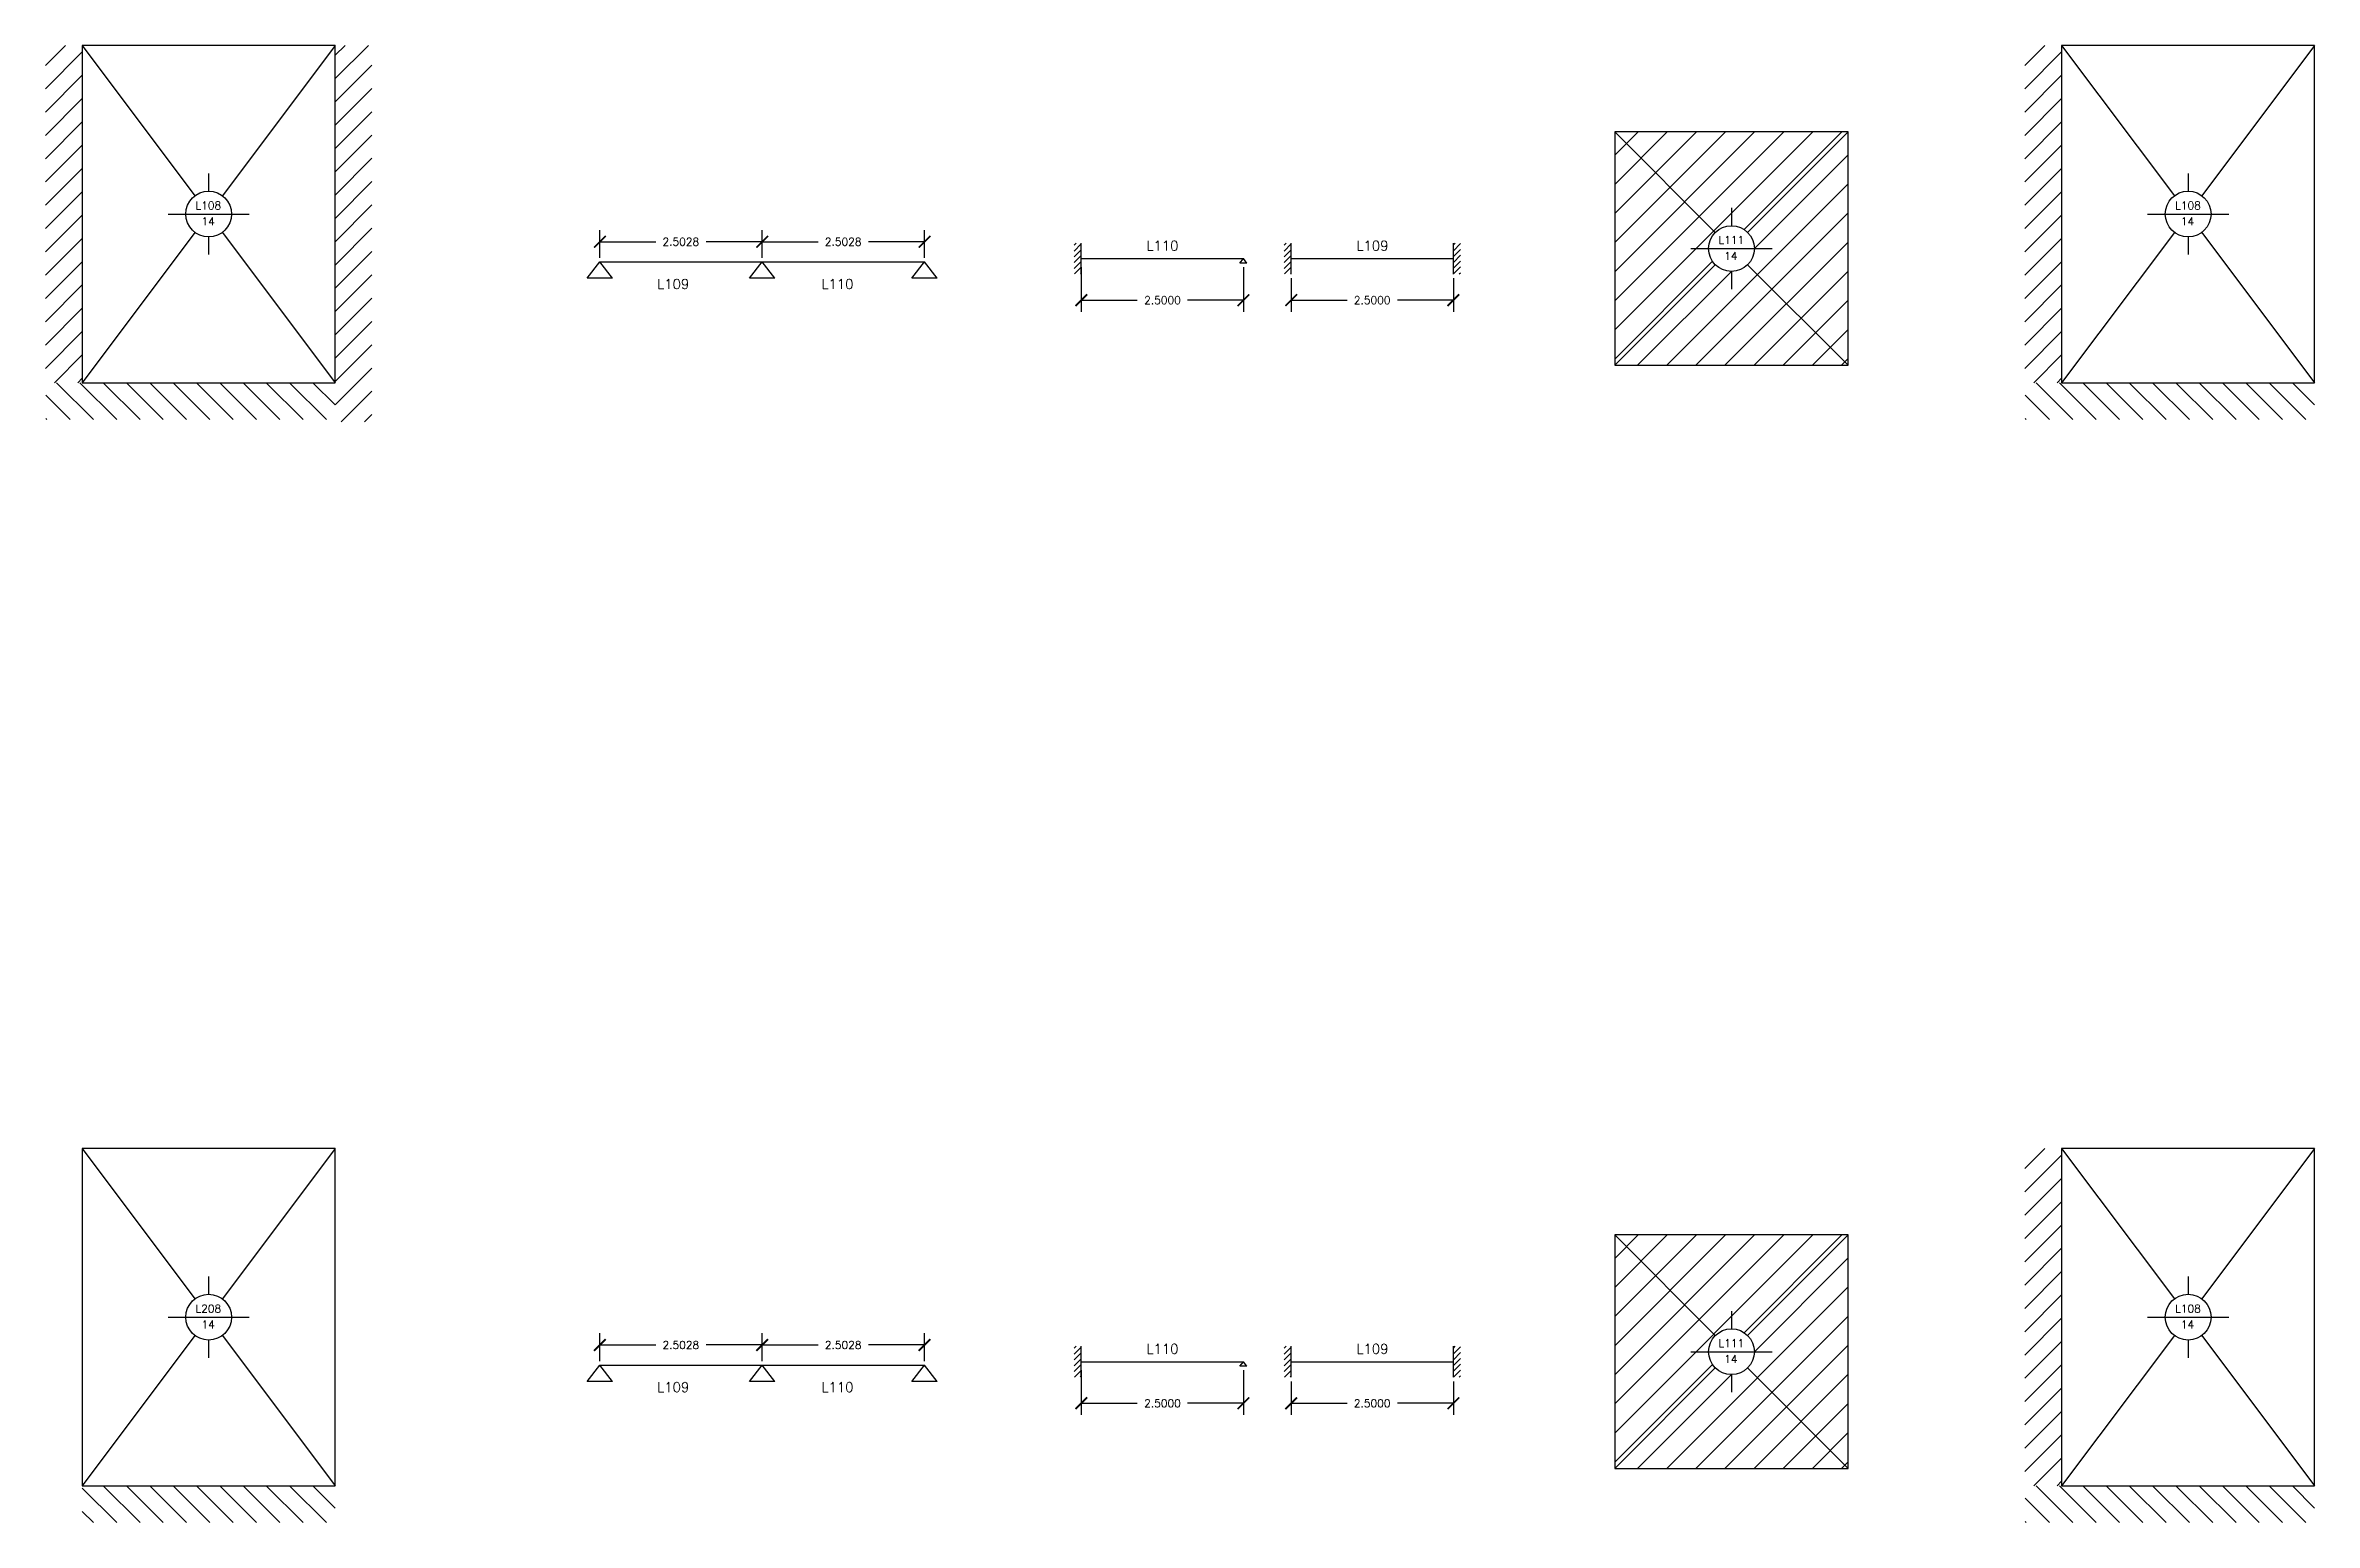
# Model space of a CAD drawing. Header units: inches. Extents: x 59 to 371, y 58 to 151.
# Drawn here: x 97.22 to 132.2, y 57.79 to 80.56 of the extents above; entities that cross this region are included whole.
import ezdxf

# ---------------------------------------------------------------- set-up
doc = ezdxf.new("R2010")
doc.units = ezdxf.units.IN
doc.header["$MEASUREMENT"] = 0
doc.layers.add('Ejes', color=8, linetype='Continuous')
doc.layers.add('Textos', color=2, linetype='Continuous')
doc.styles.add('ROMANS', font='romans')
doc.styles.get("Standard").update_dxf_attribs({"font": 'arial.ttf'})
doc.dimstyles.get("Standard").update_dxf_attribs({"dimtxt": 0.18, "dimasz": 0.18, "dimexe": 0.18, "dimexo": 0.0625, "dimgap": 0.09, "dimtad": 0, "dimtih": 1, "dimtoh": 1, "dimdec": 4, "dimzin": 0, "dimdsep": 46, "dimtxsty": 'Standard', "dimcen": 0.09, "dimadec": 0, "dimazin": 0, "dimtfac": 1, "dimtdec": 4, "dimtofl": 0, "dimtmove": 0, "dimatfit": 3, "dimfxl": 0, "dimtolj": 1, "dimtzin": 0, "dimarcsym": 0})
pattern_1 = [(45, (-156.9926, -105.71082), (-0.17960512, 0.17960512), [])]
pattern_2 = [(45, (-145.859246, -112.854237), (-0.04490128, 0.04490128), [])]
pattern_3 = [(45, (-145.859246, -129.86082), (-0.04490128, 0.04490128), [])]

msp = doc.modelspace()

# ---------------------------------------------------------------- texts
at = {"layer": 'Textos', "attachment_point": 1}
for s, width, insert, char_height in [('{\\Fromans|c0;L108}', 0.2910917, (99.53441, 78.15226), 0.12), ('{\\Fromans|c0;L108}', 0.2910917, (130.05278, 78.15226), 0.12), ('{\\Fromans|c0;14}', 0.2910917, (99.62383, 77.90742), 0.12), ('{\\Fromans|c0;14}', 0.2910917, (130.1422, 77.90742), 0.12), ('{\\Fromans|c0;L110}', 1.5108726, (114.1936, 77.54795), 0.15), ('{\\Fromans|c0;L109}', 1.5108726, (117.43049, 77.54795), 0.15), ('{\\Fromans|c0;L111}', 0.2910917, (123.01228, 77.61979), 0.12), ('{\\Fromans|c0;14}', 0.2910917, (123.1017, 77.37494), 0.12), ('{\\Fromans|c0;L109}', 1.5108726, (106.65142, 76.95655), 0.15), ('{\\Fromans|c0;L110}', 1.5108726, (109.18244, 76.95655), 0.15), ('{\\Fromans|c0;L208}', 0.2910917, (99.53441, 61.14568), 0.12), ('{\\Fromans|c0;14}', 0.2910917, (99.62383, 60.90083), 0.12), ('{\\Fromans|c0;L108}', 0.2910917, (130.05278, 61.14568), 0.12), ('{\\Fromans|c0;14}', 0.2910917, (130.1422, 60.90083), 0.12), ('{\\Fromans|c0;L110}', 1.5108726, (114.1936, 60.54137), 0.15), ('{\\Fromans|c0;L109}', 1.5108726, (117.43049, 60.54137), 0.15), ('{\\Fromans|c0;L111}', 0.2910917, (123.01228, 60.6132), 0.12), ('{\\Fromans|c0;14}', 0.2910917, (123.1017, 60.36836), 0.12), ('{\\Fromans|c0;L109}', 1.5108726, (106.65142, 59.94996), 0.15), ('{\\Fromans|c0;L110}', 1.5108726, (109.18244, 59.94996), 0.15)]:
    msp.add_mtext_dynamic_manual_height_columns(s, width=width, gutter_width=12.5, heights=[0], dxfattribs=dict(at, insert=insert, char_height=char_height))

# ---------------------------------------------------------------- blocks, each defined once
blk = doc.blocks.new('_ARCHTICK')
at = {"color": 0, "linetype": 'ByBlock', "const_width": 0.15}
blk.add_lwpolyline([(-0.5, -0.5), (0.5, 0.5)], dxfattribs=at)
blk = doc.blocks.new('*D31')
at = {"color": 0, "lineweight": -2}
for p, q in [((105.767, 77.285), (105.767, 77.713)), ((108.27, 77.285), (108.27, 77.713))]:
    blk.add_line(p, q, dxfattribs=at)
at = {"color": 2, "lineweight": -2}
for p, q in [((105.767, 77.533), (106.631, 77.533)), ((108.27, 77.533), (107.405, 77.533))]:
    blk.add_line(p, q, dxfattribs=at)
at = {"layer": 'DEFPOINTS', "color": 0}
for p in [(105.767, 77.533), (105.767, 77.222), (108.27, 77.222)]:
    blk.add_point(p, dxfattribs=at)
at = {"color": 2, "lineweight": -2, "xscale": 0.18, "yscale": 0.18, "zscale": 0.18, "rotation": 180}
blk.add_blockref('_ARCHTICK', (105.767, 77.533), dxfattribs=at)
at = {"color": 2, "lineweight": -2, "xscale": 0.18, "yscale": 0.18, "zscale": 0.18}
blk.add_blockref('_ARCHTICK', (108.27, 77.533), dxfattribs=at)
at = {"color": 2, "insert": (107.018, 77.533), "char_height": 0.12, "attachment_point": 5, "style": 'ROMANS'}
blk.add_mtext('\\A1;2.5028', dxfattribs=at)
blk = doc.blocks.new('*D32')
at = {"color": 0, "lineweight": -2}
for p, q in [((108.27, 77.285), (108.27, 77.713)), ((110.773, 77.285), (110.773, 77.713))]:
    blk.add_line(p, q, dxfattribs=at)
at = {"color": 2, "lineweight": -2}
for p, q in [((108.27, 77.533), (109.134, 77.533)), ((110.773, 77.533), (109.908, 77.533))]:
    blk.add_line(p, q, dxfattribs=at)
at = {"layer": 'DEFPOINTS', "color": 0}
for p in [(110.773, 77.533), (108.27, 77.222), (110.773, 77.222)]:
    blk.add_point(p, dxfattribs=at)
at = {"color": 2, "lineweight": -2, "xscale": 0.18, "yscale": 0.18, "zscale": 0.18, "rotation": 180}
blk.add_blockref('_ARCHTICK', (108.27, 77.533), dxfattribs=at)
at = {"color": 2, "lineweight": -2, "xscale": 0.18, "yscale": 0.18, "zscale": 0.18}
blk.add_blockref('_ARCHTICK', (110.773, 77.533), dxfattribs=at)
at = {"color": 2, "insert": (109.521, 77.533), "char_height": 0.12, "attachment_point": 5, "style": 'ROMANS'}
blk.add_mtext('\\A1;2.5028', dxfattribs=at)
blk = doc.blocks.new('*D33')
at = {"color": 0, "lineweight": -2}
for p, q in [((113.19, 77.141), (113.19, 76.453)), ((115.69, 77.141), (115.69, 76.453))]:
    blk.add_line(p, q, dxfattribs=at)
at = {"color": 2, "lineweight": -2}
for p, q in [((113.19, 76.633), (114.052, 76.633)), ((115.69, 76.633), (114.827, 76.633))]:
    blk.add_line(p, q, dxfattribs=at)
at = {"layer": 'DEFPOINTS', "color": 0}
for p in [(113.19, 77.204), (115.69, 77.204), (115.69, 76.633)]:
    blk.add_point(p, dxfattribs=at)
at = {"color": 2, "lineweight": -2, "xscale": 0.18, "yscale": 0.18, "zscale": 0.18, "rotation": 180}
blk.add_blockref('_ARCHTICK', (113.19, 76.633), dxfattribs=at)
at = {"color": 2, "lineweight": -2, "xscale": 0.18, "yscale": 0.18, "zscale": 0.18}
blk.add_blockref('_ARCHTICK', (115.69, 76.633), dxfattribs=at)
at = {"color": 2, "insert": (114.44, 76.633), "char_height": 0.12, "attachment_point": 5, "style": 'ROMANS'}
blk.add_mtext('\\A1;2.5000', dxfattribs=at)
blk = doc.blocks.new('*D34')
at = {"color": 0, "lineweight": -2}
for p, q in [((116.426, 76.971), (116.426, 76.453)), ((118.926, 76.971), (118.926, 76.453))]:
    blk.add_line(p, q, dxfattribs=at)
at = {"color": 2, "lineweight": -2}
for p, q in [((116.426, 76.633), (117.289, 76.633)), ((118.926, 76.633), (118.064, 76.633))]:
    blk.add_line(p, q, dxfattribs=at)
at = {"layer": 'DEFPOINTS', "color": 0}
for p in [(116.426, 77.033), (118.926, 77.033), (118.926, 76.633)]:
    blk.add_point(p, dxfattribs=at)
at = {"color": 2, "lineweight": -2, "xscale": 0.18, "yscale": 0.18, "zscale": 0.18, "rotation": 180}
blk.add_blockref('_ARCHTICK', (116.426, 76.633), dxfattribs=at)
at = {"color": 2, "lineweight": -2, "xscale": 0.18, "yscale": 0.18, "zscale": 0.18}
blk.add_blockref('_ARCHTICK', (118.926, 76.633), dxfattribs=at)
at = {"color": 2, "insert": (117.676, 76.633), "char_height": 0.12, "attachment_point": 5, "style": 'ROMANS'}
blk.add_mtext('\\A1;2.5000', dxfattribs=at)
blk = doc.blocks.new('*D67')
at = {"color": 0, "lineweight": -2}
for p, q in [((105.767, 60.278), (105.767, 60.706)), ((108.27, 60.278), (108.27, 60.706))]:
    blk.add_line(p, q, dxfattribs=at)
at = {"color": 2, "lineweight": -2}
for p, q in [((105.767, 60.526), (106.631, 60.526)), ((108.27, 60.526), (107.405, 60.526))]:
    blk.add_line(p, q, dxfattribs=at)
at = {"layer": 'DEFPOINTS', "color": 0}
for p in [(105.767, 60.526), (105.767, 60.216), (108.27, 60.216)]:
    blk.add_point(p, dxfattribs=at)
at = {"color": 2, "lineweight": -2, "xscale": 0.18, "yscale": 0.18, "zscale": 0.18, "rotation": 180}
blk.add_blockref('_ARCHTICK', (105.767, 60.526), dxfattribs=at)
at = {"color": 2, "lineweight": -2, "xscale": 0.18, "yscale": 0.18, "zscale": 0.18}
blk.add_blockref('_ARCHTICK', (108.27, 60.526), dxfattribs=at)
at = {"color": 2, "insert": (107.018, 60.526), "char_height": 0.12, "attachment_point": 5, "style": 'ROMANS'}
blk.add_mtext('\\A1;2.5028', dxfattribs=at)
blk = doc.blocks.new('*D68')
at = {"color": 0, "lineweight": -2}
for p, q in [((108.27, 60.278), (108.27, 60.706)), ((110.773, 60.278), (110.773, 60.706))]:
    blk.add_line(p, q, dxfattribs=at)
at = {"color": 2, "lineweight": -2}
for p, q in [((108.27, 60.526), (109.134, 60.526)), ((110.773, 60.526), (109.908, 60.526))]:
    blk.add_line(p, q, dxfattribs=at)
at = {"layer": 'DEFPOINTS', "color": 0}
for p in [(110.773, 60.526), (108.27, 60.216), (110.773, 60.216)]:
    blk.add_point(p, dxfattribs=at)
at = {"color": 2, "lineweight": -2, "xscale": 0.18, "yscale": 0.18, "zscale": 0.18, "rotation": 180}
blk.add_blockref('_ARCHTICK', (108.27, 60.526), dxfattribs=at)
at = {"color": 2, "lineweight": -2, "xscale": 0.18, "yscale": 0.18, "zscale": 0.18}
blk.add_blockref('_ARCHTICK', (110.773, 60.526), dxfattribs=at)
at = {"color": 2, "insert": (109.521, 60.526), "char_height": 0.12, "attachment_point": 5, "style": 'ROMANS'}
blk.add_mtext('\\A1;2.5028', dxfattribs=at)
blk = doc.blocks.new('*D69')
at = {"color": 0, "lineweight": -2}
for p, q in [((113.19, 60.135), (113.19, 59.447)), ((115.69, 60.135), (115.69, 59.447))]:
    blk.add_line(p, q, dxfattribs=at)
at = {"color": 2, "lineweight": -2}
for p, q in [((113.19, 59.627), (114.052, 59.627)), ((115.69, 59.627), (114.827, 59.627))]:
    blk.add_line(p, q, dxfattribs=at)
at = {"layer": 'DEFPOINTS', "color": 0}
for p in [(113.19, 60.197), (115.69, 60.197), (115.69, 59.627)]:
    blk.add_point(p, dxfattribs=at)
at = {"color": 2, "lineweight": -2, "xscale": 0.18, "yscale": 0.18, "zscale": 0.18, "rotation": 180}
blk.add_blockref('_ARCHTICK', (113.19, 59.627), dxfattribs=at)
at = {"color": 2, "lineweight": -2, "xscale": 0.18, "yscale": 0.18, "zscale": 0.18}
blk.add_blockref('_ARCHTICK', (115.69, 59.627), dxfattribs=at)
at = {"color": 2, "insert": (114.44, 59.627), "char_height": 0.12, "attachment_point": 5, "style": 'ROMANS'}
blk.add_mtext('\\A1;2.5000', dxfattribs=at)
blk = doc.blocks.new('*D70')
at = {"color": 0, "lineweight": -2}
for p, q in [((116.426, 59.964), (116.426, 59.447)), ((118.926, 59.964), (118.926, 59.447))]:
    blk.add_line(p, q, dxfattribs=at)
at = {"color": 2, "lineweight": -2}
for p, q in [((116.426, 59.627), (117.289, 59.627)), ((118.926, 59.627), (118.064, 59.627))]:
    blk.add_line(p, q, dxfattribs=at)
at = {"layer": 'DEFPOINTS', "color": 0}
for p in [(116.426, 60.027), (118.926, 60.027), (118.926, 59.627)]:
    blk.add_point(p, dxfattribs=at)
at = {"color": 2, "lineweight": -2, "xscale": 0.18, "yscale": 0.18, "zscale": 0.18, "rotation": 180}
blk.add_blockref('_ARCHTICK', (116.426, 59.627), dxfattribs=at)
at = {"color": 2, "lineweight": -2, "xscale": 0.18, "yscale": 0.18, "zscale": 0.18}
blk.add_blockref('_ARCHTICK', (118.926, 59.627), dxfattribs=at)
at = {"color": 2, "insert": (117.676, 59.627), "char_height": 0.12, "attachment_point": 5, "style": 'ROMANS'}
blk.add_mtext('\\A1;2.5000', dxfattribs=at)

# ---------------------------------------------------------------- dimensions: what is measured, and where the dimension line sits
for base, p1, p2, picture, middle in [((105.76693, 77.53262), (108.26972, 77.22226), (105.76693, 77.22226), '*D31', (107.01832, 77.53262)), ((110.7725, 77.53262), (108.26972, 77.22226), (110.7725, 77.22226), '*D32', (109.52111, 77.53262)), ((115.68951, 76.63346), (113.18951, 77.20383), (115.68951, 77.20383), '*D33', (114.43951, 76.63346)), ((118.9264, 76.63346), (116.4264, 77.03347), (118.9264, 77.03347), '*D34', (117.6764, 76.63346)), ((105.76693, 60.52603), (108.26972, 60.21568), (105.76693, 60.21568), '*D67', (107.01832, 60.52603)), ((110.7725, 60.52603), (108.26972, 60.21568), (110.7725, 60.21568), '*D68', (109.52111, 60.52603)), ((115.68951, 59.62688), (113.18951, 60.19724), (115.68951, 60.19724), '*D69', (114.43951, 59.62688)), ((118.9264, 59.62688), (116.4264, 60.02689), (118.9264, 60.02689), '*D70', (117.6764, 59.62688))]:
    dim = msp.add_linear_dim(base=base, p1=p1, p2=p2, dimstyle='Standard', override={"dimtxt": 0.12, "dimtxsty": 'ROMANS', "dimblk": 'ARCHTICK', "dimsah": 0, "dimse1": 0, "dimse2": 0, "dimclrd": 2, "dimclrt": 2, "dimfxl": 1.25})
    dim.commit()
    dim.dimension.update_dxf_attribs({"geometry": picture, "text_midpoint": middle})

# ---------------------------------------------------------------- hatches: boundary and pattern name
h = msp.add_hatch()
h.set_pattern_fill('ANSI31', color=8, scale=0.08)
h.set_pattern_definition(pattern_1)
h.paths.add_polyline_path([(97.21903, 80.56086), (97.78637, 80.56086), (97.78637, 75.36086), (97.21903, 75.36086)])
h = msp.add_hatch()
h.set_pattern_fill('ANSI31', color=8, scale=0.08)
h.set_pattern_definition(pattern_1)
h.paths.add_polyline_path([(102.25372, 80.56086), (101.68637, 80.56086), (101.68637, 74.75504), (102.25372, 74.75504)])
h = msp.add_hatch()
h.set_pattern_fill('ANSI31', color=8, scale=0.08)
h.set_pattern_definition([(45, (-126.47423, -105.71082), (-0.17960512, 0.17960512), [])])
h.paths.add_polyline_path([(127.7374, 80.56086), (128.30474, 80.56086), (128.30474, 75.36086), (127.7374, 75.36086)])
h = msp.add_hatch()
h.set_pattern_fill('ANSI31', color=8, scale=0.1)
h.set_pattern_definition([(45, (-190.7508, -106.67565), (-0.2245064, 0.2245064), [])])
edge = h.paths.add_edge_path()
edge.add_arc((123.21424, 77.42839), 0.3528, 0, 360)
h.paths.add_polyline_path([(125.01424, 75.62839), (125.01424, 79.22839), (121.41424, 79.22839), (121.41424, 75.62839)])
h = msp.add_hatch()
h.set_pattern_fill('ANSI31', color=8, scale=0.02)
h.set_pattern_definition([(45, (-149.096134, -112.854237), (-0.04490128, 0.04490128), [])])
h.paths.add_polyline_path([(113.18951, 77.51305), (113.08069, 77.51305), (113.08069, 77.03781), (113.18951, 77.03781)])
h = msp.add_hatch()
h.set_pattern_fill('ANSI31', color=8, scale=0.02)
h.set_pattern_definition(pattern_2)
h.paths.add_polyline_path([(116.4264, 77.51305), (116.31758, 77.51305), (116.31758, 77.03781), (116.4264, 77.03781)])
h = msp.add_hatch()
h.set_pattern_fill('ANSI31', color=8, scale=0.02)
h.set_pattern_definition(pattern_2)
h.paths.add_polyline_path([(118.9264, 77.51305), (119.03522, 77.51305), (119.03522, 77.03781), (118.9264, 77.03781)])
h = msp.add_hatch()
h.set_pattern_fill('ANSI31', color=8, scale=0.08, angle=90)
h.set_pattern_definition([(135, (284.05805, -178.11811), (-0.17960512, -0.17960512), [])])
h.paths.add_polyline_path([(97.22403, 74.79352), (97.22403, 75.36086), (101.68637, 75.36086), (101.68637, 74.79352)])
h = msp.add_hatch()
h.set_pattern_fill('ANSI31', color=8, scale=0.08, angle=90)
h.set_pattern_definition([(135, (314.57642, -178.11811), (-0.17960512, -0.17960512), [])])
h.paths.add_polyline_path([(127.7424, 74.79352), (127.7424, 75.36086), (132.20474, 75.36086), (132.20474, 74.79352)])
h = msp.add_hatch()
h.set_pattern_fill('ANSI31', color=8, scale=0.08)
h.set_pattern_definition([(45, (-126.47423, -122.7174), (-0.17960512, 0.17960512), [])])
h.paths.add_polyline_path([(127.7374, 63.55428), (128.30474, 63.55428), (128.30474, 58.35428), (127.7374, 58.35428)])
h = msp.add_hatch()
h.set_pattern_fill('ANSI31', color=8, scale=0.1)
h.set_pattern_definition([(45, (-190.7508, -123.68223), (-0.2245064, 0.2245064), [])])
edge = h.paths.add_edge_path()
edge.add_arc((123.21424, 60.4218), 0.3528, 0, 360)
h.paths.add_polyline_path([(125.01424, 58.6218), (125.01424, 62.2218), (121.41424, 62.2218), (121.41424, 58.6218)])
h = msp.add_hatch()
h.set_pattern_fill('ANSI31', color=8, scale=0.02)
h.set_pattern_definition([(45, (-149.096134, -129.86082), (-0.04490128, 0.04490128), [])])
h.paths.add_polyline_path([(113.18951, 60.50646), (113.08069, 60.50646), (113.08069, 60.03122), (113.18951, 60.03122)])
h = msp.add_hatch()
h.set_pattern_fill('ANSI31', color=8, scale=0.02)
h.set_pattern_definition(pattern_3)
h.paths.add_polyline_path([(116.4264, 60.50646), (116.31758, 60.50646), (116.31758, 60.03122), (116.4264, 60.03122)])
h = msp.add_hatch()
h.set_pattern_fill('ANSI31', color=8, scale=0.02)
h.set_pattern_definition(pattern_3)
h.paths.add_polyline_path([(118.9264, 60.50646), (119.03522, 60.50646), (119.03522, 60.03122), (118.9264, 60.03122)])
h = msp.add_hatch()
h.set_pattern_fill('ANSI31', color=8, scale=0.08, angle=90)
h.set_pattern_definition([(135, (284.05805, -195.1247), (-0.17960512, -0.17960512), [])])
h.paths.add_polyline_path([(97.78637, 57.78693), (97.78637, 58.35428), (101.68637, 58.35428), (101.68637, 57.78693)])
h = msp.add_hatch()
h.set_pattern_fill('ANSI31', color=8, scale=0.08, angle=90)
h.set_pattern_definition([(135, (314.57642, -195.1247), (-0.17960512, -0.17960512), [])])
h.paths.add_polyline_path([(127.7424, 57.78693), (127.7424, 58.35428), (132.20474, 58.35428), (132.20474, 57.78693)])

# ---------------------------------------------------------------- linework, layer by layer
for p, q in [((97.78637, 80.56086), (99.52469, 78.2431)), ((101.68637, 80.56086), (99.94805, 78.2431)), ((128.30474, 80.56086), (130.04306, 78.2431)), ((132.20474, 80.56086), (130.46642, 78.2431)), ((121.41424, 79.22839), (122.96478, 77.67786)), ((125.01424, 79.22839), (123.46371, 77.67786)), ((99.52469, 77.67862), (97.78637, 75.36086)), ((99.94805, 77.67862), (101.68637, 75.36086)), ((130.04306, 77.67862), (128.30474, 75.36086)), ((130.46642, 77.67862), (132.20474, 75.36086)), ((113.18951, 77.03347), (113.18951, 77.51305)), ((116.4264, 77.03347), (116.4264, 77.51305)), ((118.9264, 77.03347), (118.9264, 77.51305)), ((105.572, 76.96978), (105.76693, 77.22226)), ((105.96186, 76.96978), (105.572, 76.96978)), ((105.76693, 77.22226), (110.7725, 77.22226)), ((105.96186, 76.96978), (105.76693, 77.22226)), ((108.07478, 76.96978), (108.26972, 77.22226)), ((108.46465, 76.96978), (108.07478, 76.96978)), ((108.46465, 76.96978), (108.26972, 77.22226)), ((110.57757, 76.96978), (110.7725, 77.22226)), ((110.96744, 76.96978), (110.57757, 76.96978)), ((110.96744, 76.96978), (110.7725, 77.22226)), ((113.18951, 77.27326), (115.68951, 77.27326)), ((115.6359, 77.20383), (115.68951, 77.27326)), ((115.74311, 77.20383), (115.6359, 77.20383)), ((115.74311, 77.20383), (115.68951, 77.27326)), ((116.4264, 77.27326), (118.9264, 77.27326)), ((122.96478, 77.17892), (121.41424, 75.62839)), ((123.46371, 77.17892), (125.01424, 75.62839)), ((97.78637, 63.55428), (99.52469, 61.23652)), ((101.68637, 63.55428), (99.94805, 61.23652)), ((128.30474, 63.55428), (130.04306, 61.23652)), ((132.20474, 63.55428), (130.46642, 61.23652)), ((121.41424, 62.2218), (122.96478, 60.67127)), ((125.01424, 62.2218), (123.46371, 60.67127)), ((99.52469, 60.67204), (97.78637, 58.35428)), ((99.94805, 60.67204), (101.68637, 58.35428)), ((130.04306, 60.67204), (128.30474, 58.35428)), ((130.46642, 60.67204), (132.20474, 58.35428)), ((105.572, 59.9632), (105.76693, 60.21568)), ((105.76693, 60.21568), (110.7725, 60.21568)), ((105.96186, 59.9632), (105.76693, 60.21568)), ((108.07478, 59.9632), (108.26972, 60.21568)), ((108.46465, 59.9632), (108.26972, 60.21568)), ((110.57757, 59.9632), (110.7725, 60.21568)), ((110.96744, 59.9632), (110.7725, 60.21568)), ((113.18951, 60.02689), (113.18951, 60.50646)), ((113.18951, 60.26668), (115.68951, 60.26668)), ((115.6359, 60.19724), (115.68951, 60.26668)), ((115.74311, 60.19724), (115.6359, 60.19724)), ((115.74311, 60.19724), (115.68951, 60.26668)), ((116.4264, 60.02689), (116.4264, 60.50646)), ((116.4264, 60.26668), (118.9264, 60.26668)), ((118.9264, 60.02689), (118.9264, 60.50646)), ((105.96186, 59.9632), (105.572, 59.9632)), ((108.46465, 59.9632), (108.07478, 59.9632)), ((110.96744, 59.9632), (110.57757, 59.9632)), ((122.96478, 60.17234), (121.41424, 58.6218)), ((123.46371, 60.17234), (125.01424, 58.6218))]:
    msp.add_line(p, q)
for points in [[(101.68637, 75.36086), (101.68637, 80.56086), (97.78637, 80.56086), (97.78637, 75.36086)], [(132.20474, 75.36086), (132.20474, 80.56086), (128.30474, 80.56086), (128.30474, 75.36086)], [(125.01424, 75.62839), (125.01424, 79.22839), (121.41424, 79.22839), (121.41424, 75.62839)], [(101.68637, 58.35428), (101.68637, 63.55428), (97.78637, 63.55428), (97.78637, 58.35428)], [(132.20474, 58.35428), (132.20474, 63.55428), (128.30474, 63.55428), (128.30474, 58.35428)], [(125.01424, 58.6218), (125.01424, 62.2218), (121.41424, 62.2218), (121.41424, 58.6218)]]:
    msp.add_lwpolyline(points, close=True)
at = {"layer": 'Ejes', "linetype": 'Continuous', "ltscale": 0.1}
for p, q in [((99.73637, 78.58683), (99.73637, 78.31366)), ((130.25474, 78.58683), (130.25474, 78.31366)), ((123.21424, 78.05436), (123.21424, 77.78119)), ((99.1104, 77.96086), (100.36234, 77.96086)), ((129.62877, 77.96086), (130.88071, 77.96086)), ((99.73637, 77.60806), (99.73637, 77.33489)), ((122.58827, 77.42839), (123.84022, 77.42839)), ((130.25474, 77.60806), (130.25474, 77.33489)), ((123.21424, 77.07559), (123.21424, 76.80242)), ((99.73637, 61.58025), (99.73637, 61.30708)), ((130.25474, 61.58025), (130.25474, 61.30708)), ((99.1104, 60.95428), (100.36234, 60.95428)), ((123.21424, 61.04778), (123.21424, 60.7746)), ((129.62877, 60.95428), (130.88071, 60.95428)), ((99.73637, 60.60148), (99.73637, 60.3283)), ((130.25474, 60.60148), (130.25474, 60.3283)), ((122.58827, 60.4218), (123.84022, 60.4218)), ((123.21424, 60.069), (123.21424, 59.79583))]:
    msp.add_line(p, q, dxfattribs=at)
for centre in [(99.73637, 77.96086), (130.25474, 77.96086), (123.21424, 77.42839), (99.73637, 60.95428), (130.25474, 60.95428), (123.21424, 60.4218)]:
    msp.add_circle(centre, 0.3528, dxfattribs=at)

msp.set_redraw_order([(e.dxf.handle, doc.entitydb.next_handle()) for e in msp.query("TEXT MTEXT ATTDEF DIMENSION ARC_DIMENSION")])  # texts and dimensions are drawn at this point

doc.saveas('drawing.dxf')
